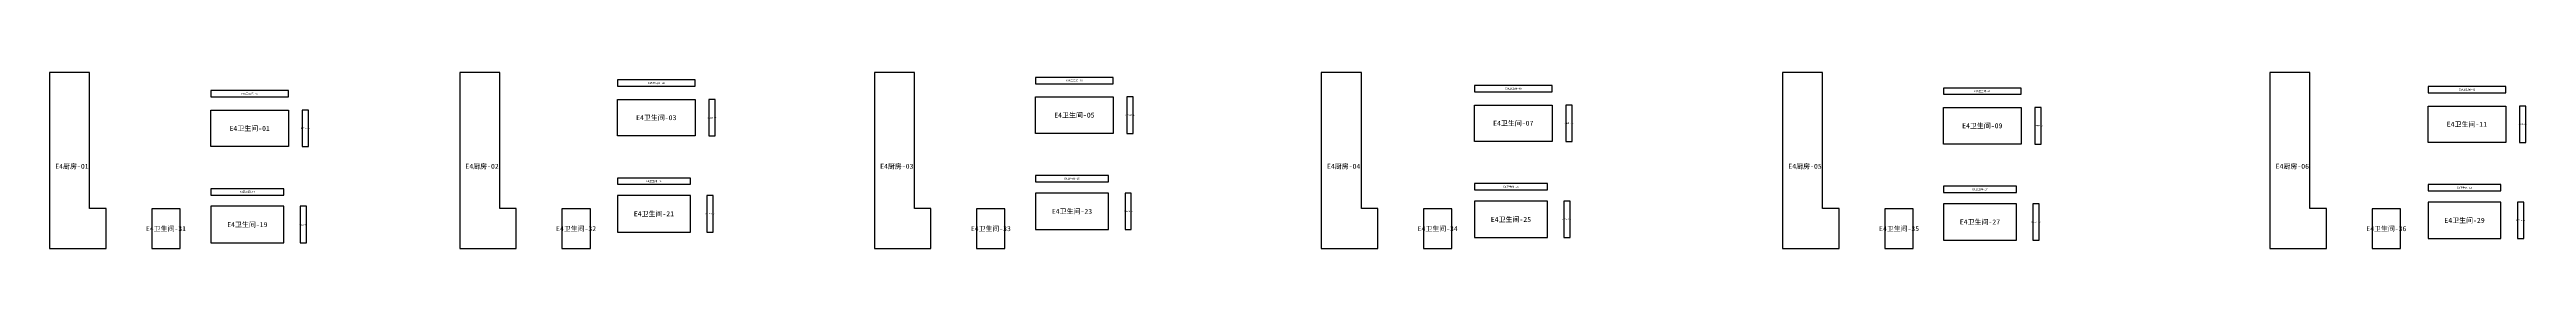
# Model space of a CAD drawing. Header units: inches. Extents: x 44145 to 132907, y -98283 to 21892.
# Drawn here: x 44443 to 84327, y -45104 to -42258 of the extents above; entities that cross this region are included whole.
import ezdxf
from ezdxf.enums import TextEntityAlignment as Align

# ---------------------------------------------------------------- set-up
doc = ezdxf.new("R2010")
doc.units = ezdxf.units.IN
doc.layers.add('NUMBERS', color=7, linetype='Continuous')
doc.layers.add('OUTER', color=7, linetype='Continuous')

msp = doc.modelspace()

# ---------------------------------------------------------------- linework, layer by layer
at = {"layer": 'OUTER'}
for points in [[(44443, -45103), (45353, -45103), (45353, -44458), (45087, -44458), (45087, -42258), (44443, -42258), (44443, -45103)], [(51047, -45103), (51957, -45103), (51957, -44458), (51692, -44458), (51692, -42258), (51047, -42258), (51047, -45103)], [(57725, -45103), (58635, -45103), (58635, -44458), (58369, -44458), (58369, -42258), (57725, -42258), (57725, -45103)], [(64921, -45103), (65831, -45103), (65831, -44458), (65566, -44458), (65566, -42258), (64921, -42258), (64921, -45103)], [(72350, -45103), (73259, -45103), (73259, -44458), (72994, -44458), (72994, -42258), (72350, -42258), (72350, -45103)], [(80196, -45103), (81106, -45103), (81106, -44458), (80841, -44458), (80841, -42258), (80196, -42258), (80196, -45103)], [(47040, -42654), (48291, -42654), (48291, -42553), (47040, -42553), (47040, -42654)], [(53587, -42481), (54838, -42481), (54838, -42379), (53587, -42379), (53587, -42481)], [(60320, -42440), (61571, -42440), (61571, -42339), (60320, -42339), (60320, -42440)], [(60320, -42654), (61571, -42654), (61571, -43243), (60320, -43243), (60320, -42654)], [(61790, -43243), (61892, -43243), (61892, -42654), (61790, -42654), (61790, -43243)], [(67387, -42571), (68638, -42571), (68638, -42470), (67387, -42470), (67387, -42571)], [(74939, -42612), (76190, -42612), (76190, -42511), (74939, -42511), (74939, -42612)], [(82742, -42587), (83993, -42587), (83993, -42486), (82742, -42486), (82742, -42587)], [(47040, -42868), (48291, -42868), (48291, -43457), (47040, -43457), (47040, -42868)], [(48511, -43457), (48612, -43457), (48612, -42868), (48511, -42868), (48511, -43457)], [(53588, -42695), (54839, -42695), (54839, -43284), (53588, -43284), (53588, -42695)], [(55058, -43284), (55160, -43284), (55160, -42695), (55058, -42695), (55058, -43284)], [(67387, -42785), (68638, -42785), (68638, -43374), (67387, -43374), (67387, -42785)], [(68858, -43374), (68959, -43374), (68959, -42785), (68858, -42785), (68858, -43374)], [(74940, -42826), (76190, -42826), (76190, -43415), (74940, -43415), (74940, -42826)], [(76410, -43415), (76511, -43415), (76511, -42826), (76410, -42826), (76410, -43415)], [(82743, -42801), (83994, -42801), (83994, -43390), (82743, -43390), (82743, -42801)], [(84213, -43390), (84315, -43390), (84315, -42801), (84213, -42801), (84213, -43390)], [(47040, -44239), (48215, -44239), (48215, -44137), (47040, -44137), (47040, -44239)], [(53588, -44065), (54762, -44065), (54762, -43964), (53588, -43964), (53588, -44065)], [(53588, -44837), (54762, -44837), (54762, -44248), (53588, -44248), (53588, -44837)], [(55028, -44837), (55130, -44837), (55130, -44248), (55028, -44248), (55028, -44837)], [(60320, -44025), (61495, -44025), (61495, -43923), (60320, -43923), (60320, -44025)], [(60320, -44796), (61495, -44796), (61495, -44207), (60320, -44207), (60320, -44796)], [(61761, -44796), (61862, -44796), (61862, -44207), (61761, -44207), (61761, -44796)], [(67387, -44156), (68562, -44156), (68562, -44054), (67387, -44054), (67387, -44156)], [(74939, -44197), (76114, -44197), (76114, -44095), (74939, -44095), (74939, -44197)], [(82743, -44172), (83917, -44172), (83917, -44070), (82743, -44070), (82743, -44172)], [(46089, -45104), (46546, -45104), (46546, -44460), (46089, -44460), (46089, -45104)], [(47040, -45010), (48215, -45010), (48215, -44421), (47040, -44421), (47040, -45010)], [(48481, -45010), (48583, -45010), (48583, -44421), (48481, -44421), (48481, -45010)], [(52694, -45104), (53151, -45104), (53151, -44460), (52694, -44460), (52694, -45104)], [(59371, -45104), (59828, -45104), (59828, -44460), (59371, -44460), (59371, -45104)], [(66568, -45104), (67025, -45104), (67025, -44460), (66568, -44460), (66568, -45104)], [(67387, -44927), (68562, -44927), (68562, -44338), (67387, -44338), (67387, -44927)], [(68828, -44927), (68929, -44927), (68929, -44338), (68828, -44338), (68828, -44927)], [(73996, -45104), (74453, -45104), (74453, -44460), (73996, -44460), (73996, -45104)], [(74939, -44968), (76114, -44968), (76114, -44379), (74939, -44379), (74939, -44968)], [(76380, -44968), (76482, -44968), (76482, -44379), (76380, -44379), (76380, -44968)], [(81842, -45104), (82300, -45104), (82300, -44460), (81842, -44460), (81842, -45104)], [(82743, -44943), (83917, -44943), (83917, -44354), (82743, -44354), (82743, -44943)], [(84183, -44943), (84285, -44943), (84285, -44354), (84183, -44354), (84183, -44943)]]:
    msp.add_lwpolyline(points, dxfattribs=at)

# ---------------------------------------------------------------- texts
at = {"layer": 'NUMBERS'}
for s, height, p in [('E3A卫生间-37', 30, (47666, -42604)), ('E3A卫生间-38', 30, (54213, -42430)), ('E3A卫生间-39', 30, (60945, -42389)), ('E3A卫生间-40', 30, (68012, -42520)), ('E3A卫生间-41', 30, (75565, -42562)), ('E3A卫生间-42', 30, (83368, -42536)), ('E4卫生间-03', 80, (54213, -42989)), ('E4卫生间-04', 17.6, (55109, -42989)), ('E4卫生间-05', 80, (60946, -42948)), ('E4卫生间-06', 17.6, (61841, -42948)), ('E4卫生间-07', 80, (68013, -43079)), ('E4卫生间-08', 17.6, (68908, -43079)), ('E4卫生间-09', 80, (75565, -43120)), ('E4卫生间-11', 80, (83368, -43095)), ('E4卫生间-01', 80, (47666, -43162)), ('E4卫生间-02', 17.6, (48562, -43162)), ('E4卫生间-10', 17.6, (76461, -43120)), ('E4卫生间-12', 17.6, (84264, -43095)), ('E4厨房-01', 80, (44804, -43774)), ('E4厨房-02', 80, (51408, -43774)), ('E4厨房-03', 80, (58086, -43774)), ('E4厨房-04', 80, (65282, -43774)), ('E4厨房-05', 80, (72711, -43774)), ('E4厨房-06', 80, (80557, -43774)), ('E4卫生间-13', 30, (47628, -44188)), ('E4卫生间-14', 30, (54175, -44015)), ('E4卫生间-15', 30, (60907, -43974)), ('E4卫生间-16', 30, (67975, -44105)), ('E4卫生间-17', 30, (75527, -44146)), ('E4卫生间-18', 30, (83330, -44121)), ('E4卫生间-19', 80, (47628, -44716)), ('E4卫生间-21', 80, (54175, -44542)), ('E4卫生间-22', 17.6, (55079, -44542)), ('E4卫生间-23', 80, (60907, -44502)), ('E4卫生间-24', 17.6, (61811, -44502)), ('E4卫生间-25', 80, (67975, -44633)), ('E4卫生间-26', 17.6, (68879, -44633)), ('E4卫生间-27', 80, (75527, -44674)), ('E4卫生间-28', 17.6, (76431, -44674)), ('E4卫生间-29', 80, (83330, -44648)), ('E4卫生间-30', 17.6, (84234, -44648)), ('E4卫生间-31', 79.4, (46318, -44782)), ('E4卫生间-20', 17.6, (48532, -44716)), ('E4卫生间-32', 79.4, (52922, -44782)), ('E4卫生间-33', 79.4, (59600, -44782)), ('E4卫生间-34', 79.4, (66796, -44782)), ('E4卫生间-35', 79.4, (74225, -44782)), ('E4卫生间-36', 79.4, (82071, -44782))]:
    msp.add_text(s, height=height, dxfattribs=at).set_placement(p, align=Align.MIDDLE_CENTER)

doc.saveas('drawing.dxf')
